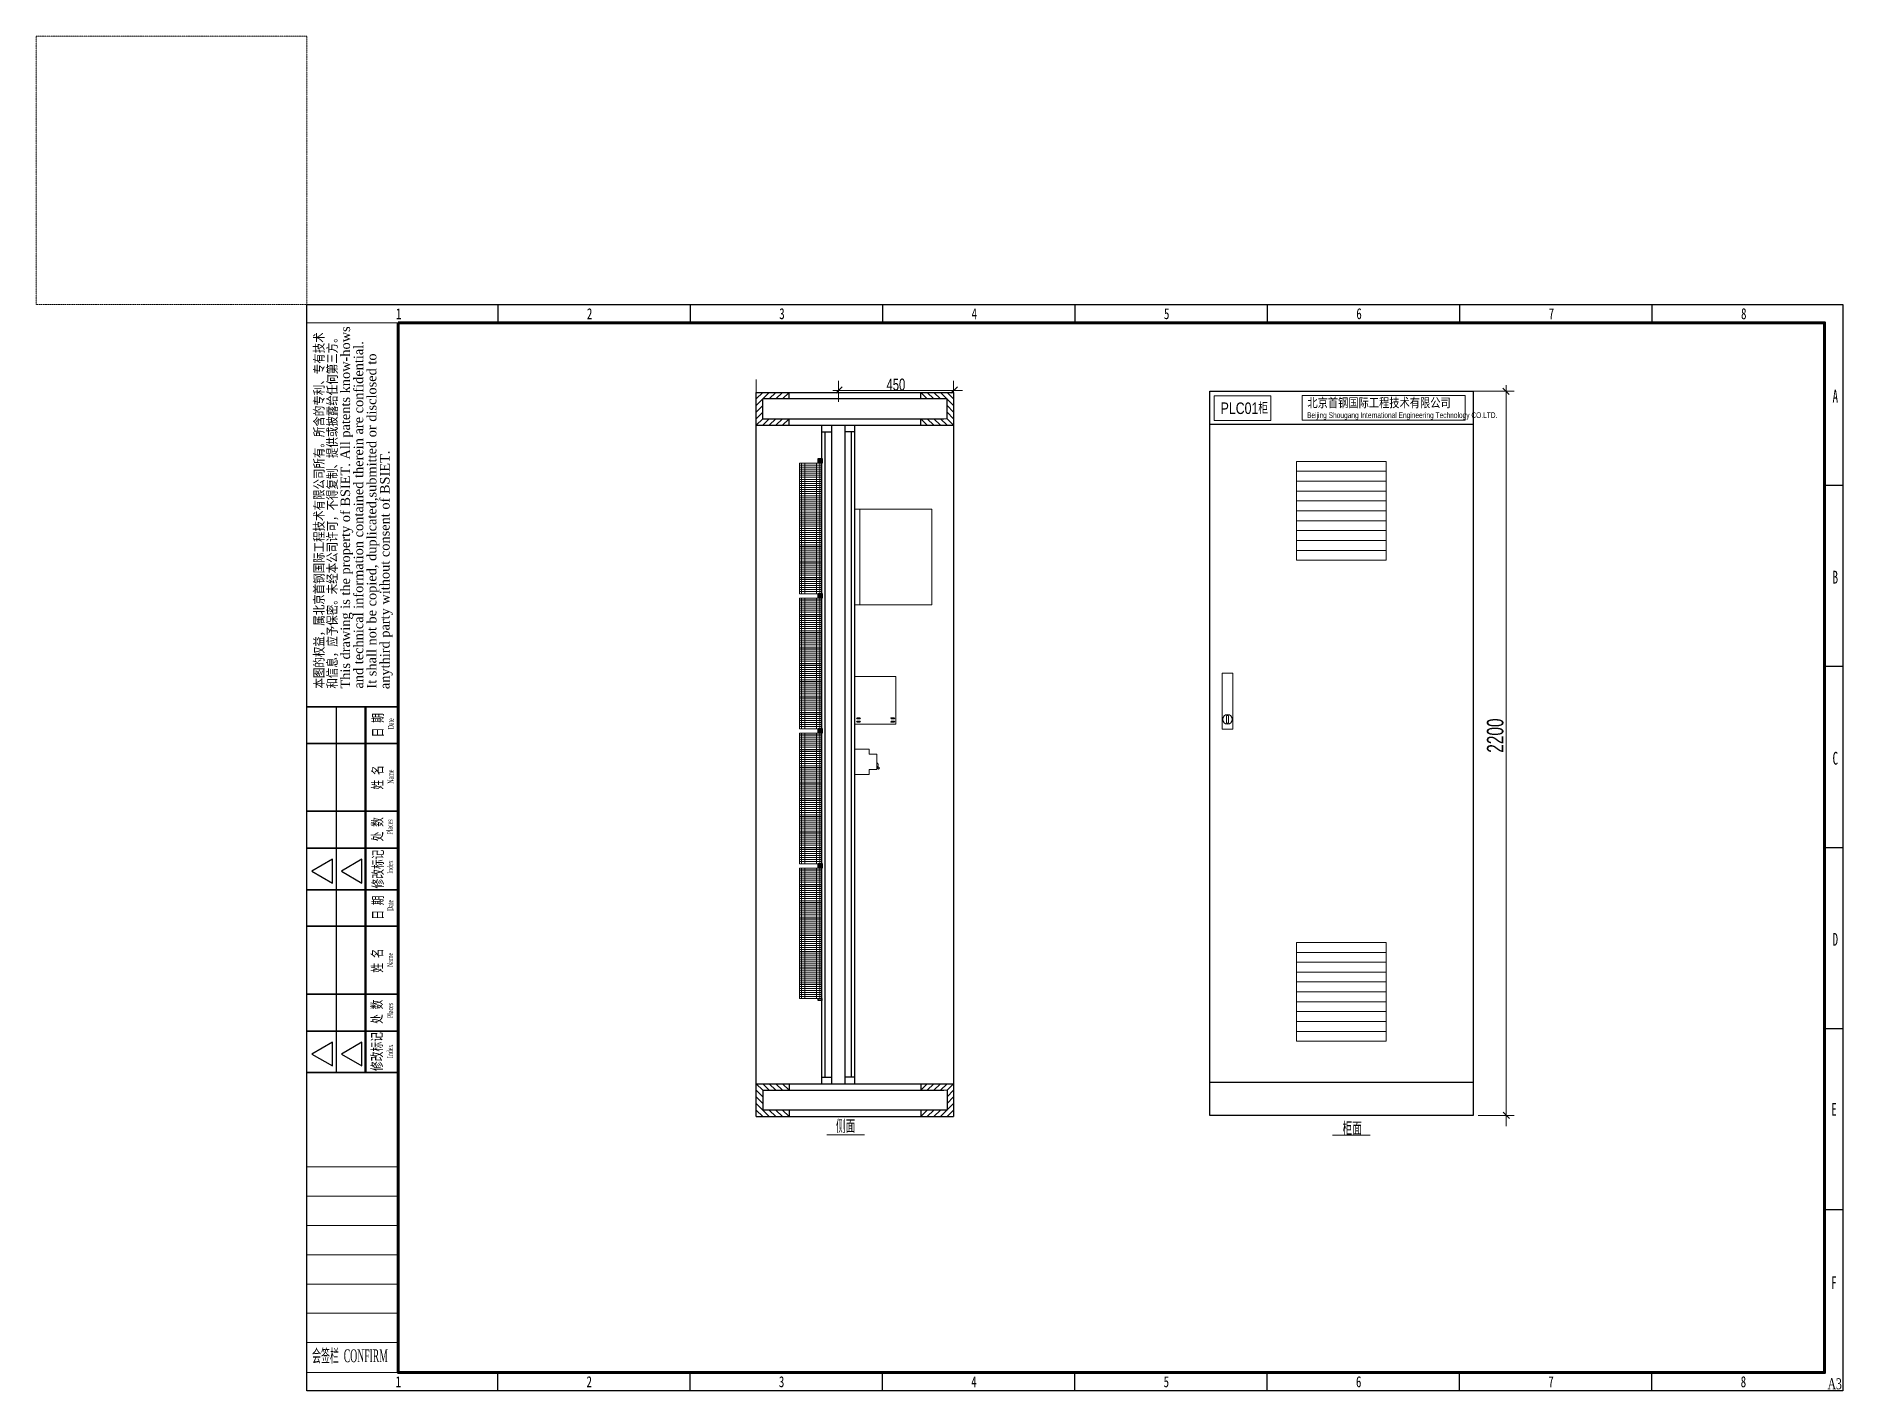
# Model space of a CAD drawing. Header units: millimetres. Extents: x -705761 to 1364679, y -410401 to 446404.
# Drawn here: x 803515 to 852919, y 63737 to 100774 of the extents above; entities that cross this region are included whole.
import ezdxf
from ezdxf.enums import TextEntityAlignment as Align

# ---------------------------------------------------------------- set-up
doc = ezdxf.new("R2010")
doc.units = ezdxf.units.MM
doc.linetypes.add('( Dashed )', pattern=[0.75, 0.5, -0.25])
doc.layers.add('TK', color=7, linetype='Continuous')
doc.layers.add('模板-签名-公用', color=3, linetype='Continuous')
for name, color, linetype, lineweight in [('图框', 7, 'Continuous', 13), ('层 1', 7, 'Continuous', 13), ('层 63', 7, 'Continuous', 18), ('自动化埋管', 7, '( Dashed )', 40)]:
    doc.layers.add(name, color=color, linetype=linetype, lineweight=lineweight)
doc.styles.add('bsee', font='BSDI_XW.shx', dxfattribs={"width": 0.8, "bigfont": 'BSDI_HZ.shx'})
doc.styles.add('LZ-Roman', font='times.ttf')
doc.styles.add('Style-Times New Roman', font='times.ttf')
doc.styles.add('Style-仿宋_GB2312', font='')
doc.styles.add('宋体', font='', dxfattribs={"width": 0.7, "height": 2.5})
doc.styles.add('宋体_1', font='', dxfattribs={"width": 0.7, "height": 2.386364})
doc.styles.add('首钢设计院H3.5', font='BSDI_XW.shx', dxfattribs={"width": 0.714286, "height": 0.137795, "bigfont": 'BSDI_HZ.shx'})
doc.styles.add('首钢设计院H5', font='ROS.shx', dxfattribs={"width": 0.7, "height": 5, "bigfont": 'HzTXT.shx'})
doc.styles.add('首钢设计院H5_0', font='BSDI_XW.shx', dxfattribs={"width": 0.7, "bigfont": 'BSDI_HZ.shx'})
doc.styles.get('Style-仿宋_GB2312').set_extended_font_data('仿宋_GB2312')
doc.styles.get('宋体').set_extended_font_data('SimSun')
doc.styles.get('宋体_1').set_extended_font_data('SimSun')

msp = doc.modelspace()

# ---------------------------------------------------------------- texts
at = {"color": 7, "lineweight": 13, "style": '首钢设计院H5', "width": 0.7}
msp.add_text('450', height=328.05, dxfattribs=at).set_placement((826768.85, 91413.22, 210.73), align=Align.TOP_LEFT)
at = {"color": 7, "lineweight": 35, "style": 'bsee', "width": 0.8}
msp.add_text('PLC01柜', height=315, dxfattribs=at).set_placement((835905.61, 90443.77))
at = {"color": 7, "lineweight": 13, "style": '首钢设计院H5', "width": 0.7}
msp.add_text('2200', height=450, rotation=90, dxfattribs=at).set_placement((843186.04, 81183.08, 210.73), align=Align.TOP_LEFT)
at = {"color": 7, "linetype": 'Continuous', "lineweight": 13, "line_spacing_factor": 0.6}
for s, insert, char_height, attachment_point, style in [('\\H1x;\\W1.02321;北京首钢国际工程技术有限公司', (838277.41, 90886.97, 210.73), 288, 1, '首钢设计院H5_0'), ('\\H1x;\\W0.683708;Beijing Shougang International Engineering Technology CO.LTD.', (838268.56, 90388.38, 210.73), 157.5, 4, '首钢设计院H3.5')]:
    msp.add_mtext(s, dxfattribs=dict(at, insert=insert, char_height=char_height, attachment_point=attachment_point, style=style))
at = {"layer": '层 1', "color": 7, "linetype": 'Continuous', "lineweight": 13, "style": '首钢设计院H5', "width": 0.7}
msp.add_text('侧面', height=360, dxfattribs=at).set_placement((825651.98, 70968.13, 210.73), align=Align.MIDDLE_CENTER)
at = {"layer": '层 1', "color": 7, "linetype": 'Continuous', "lineweight": 13, "style": '首钢设计院H3.5', "width": 0.7}
msp.add_text('柜面', height=360, dxfattribs=at).set_placement((839239.5, 71087.84, 210.73), align=Align.TOP_LEFT)

# ---------------------------------------------------------------- blocks, each defined once
blk = doc.blocks.new('BSIET_通用图框_A3_1')
at = {"layer": '图框', "color": 7, "linetype": 'Continuous', "lineweight": 25}
for p, q in [((-367.8, 297), (-367.8, 292)), ((-315.2, 297), (-315.2, 292)), ((-262.6, 297), (-262.6, 292)), ((-210, 297), (-210, 292)), ((-157.4, 297), (-157.4, 292)), ((-104.8, 297), (-104.8, 292)), ((-52.2, 297), (-52.2, 292)), ((0, 247.5), (-5, 247.5)), ((0, 198), (-5, 198)), ((-420, 187), (-395, 187)), ((-412, 187), (-412, 87)), ((0, 148.5), (-5, 148.5)), ((-413.03, 145.32), (-418.65, 142.07)), ((-413.03, 138.82), (-413.03, 145.32)), ((-404.96, 145.32), (-410.58, 142.07)), ((-404.96, 138.82), (-404.96, 145.32)), ((-418.65, 142.07), (-413.03, 138.82)), ((-410.58, 142.07), (-404.96, 138.82)), ((0, 99), (-5, 99)), ((-413.03, 95.32), (-418.65, 92.07)), ((-413.03, 88.82), (-413.03, 95.32)), ((-404.96, 95.32), (-410.58, 92.07)), ((-404.96, 88.82), (-404.96, 95.32)), ((-418.65, 92.07), (-413.03, 88.82)), ((-410.58, 92.07), (-404.96, 88.82)), ((0, 49.5), (-5, 49.5)), ((-367.8, 0), (-367.8, 5)), ((-315.2, 0), (-315.2, 5)), ((-262.6, 0), (-262.6, 5)), ((-210, 0), (-210, 5)), ((-157.4, 0), (-157.4, 5)), ((-104.8, 0), (-104.8, 5)), ((-52.2, 0), (-52.2, 5))]:
    blk.add_line(p, q, dxfattribs=at)
at = {"layer": '图框', "color": 7, "linetype": 'Continuous', "lineweight": 20}
for p, q in [((-420, 292), (-395, 292)), ((-420, 292), (-395, 292)), ((-420, 292), (-395, 292)), ((-420, 292), (-395, 292)), ((-420, 187), (-395, 187)), ((-420, 187), (-395, 187)), ((-420.12, 61.21), (-395.12, 61.21)), ((-420, 61.21), (-395, 61.21)), ((-420, 61.21), (-395, 61.21)), ((-420, 61.21), (-395, 61.21)), ((-420.02, 53.21), (-395.02, 53.21)), ((-420.02, 53.21), (-395.02, 53.21)), ((-420.02, 53.21), (-395.02, 53.21)), ((-420, 53.21), (-395, 53.21)), ((-420, 45.21), (-395, 45.21)), ((-420, 37.21), (-395, 37.21)), ((-420, 29.21), (-395, 29.21)), ((-420, 21.21), (-395, 21.21)), ((-420, 13.21), (-395, 13.21)), ((-420, 5), (-395, 5))]:
    blk.add_line(p, q, dxfattribs=at)
at = {"layer": '图框', "color": 7, "linetype": 'Continuous', "lineweight": 35}
for p, q in [((-395, 187), (-420, 187)), ((-395, 187), (-420, 187)), ((-394.92, 177), (-420, 177)), ((-394.92, 158.45), (-420, 158.45)), ((-395.06, 148.35), (-420, 148.35)), ((-395, 137), (-420, 137)), ((-395, 137), (-420, 137)), ((-394.92, 127), (-420, 127)), ((-394.92, 108.45), (-420, 108.45)), ((-395.06, 98.35), (-420, 98.35)), ((-395, 87), (-420, 87))]:
    blk.add_line(p, q, dxfattribs=at)
at = {"layer": '图框', "color": 7, "linetype": 'Continuous', "lineweight": 50}
blk.add_line((-404, 187), (-404, 87), dxfattribs=at)
at = {"layer": '图框', "lineweight": 25}
blk.add_lwpolyline([(-420, 297), (0, 297), (0, 0), (-420, 0)], close=True, dxfattribs=at)
at = {"layer": '图框', "lineweight": 100}
blk.add_lwpolyline([(-395, 292), (-5, 292), (-5, 5), (-395, 5)], close=True, dxfattribs=at)
at = {"layer": 'TK', "style": '宋体_1', "width": 0.7, "flags": 3}
for tag, p in [('LZCO_NGZBS-W50-H30-D10_T7', (-43.87, 279.75)), ('LZCO_NJN-W50-H30-D10_T7', (-42.73, 248.65))]:
    blk.add_attdef(tag, text='', height=3, dxfattribs=at).set_placement(p, align=Align.MIDDLE_CENTER)
at = {"layer": 'TK', "style": '宋体', "width": 0.7, "flags": 3}
for tag, p in [('LZHQ_N会签6_T6_H6', (-407.25, 57.08)), ('LZHQ_N会签5_T6_H6', (-407.25, 49.08)), ('LZHQ_N会签4_T6_H6', (-407.25, 41.08)), ('LZHQ_N会签3_T6_H6', (-407.25, 33.08)), ('LZHQ_N会签2_T6_H6', (-407.25, 25.08)), ('LZHQ_N会签1_T6_H6', (-407.25, 17.08))]:
    blk.add_attdef(tag, text='', height=2.5, dxfattribs=at).set_placement(p, align=Align.MIDDLE)
at = {"layer": '图框', "color": 7, "linetype": 'Continuous', "lineweight": 25}
for s, height, style, width, p in [('1', 3, 'Style-仿宋_GB2312', 0.733334, (-394.89, 294.49)), ('2', 3, 'Style-仿宋_GB2312', 0.733334, (-342.7, 294.49)), ('3', 3, 'Style-仿宋_GB2312', 0.733334, (-290.1, 294.49)), ('4', 3, 'Style-仿宋_GB2312', 0.733334, (-237.5, 294.49)), ('5', 3, 'Style-仿宋_GB2312', 0.733334, (-184.9, 294.49)), ('6', 3, 'Style-仿宋_GB2312', 0.733334, (-132.3, 294.49)), ('7', 3, 'Style-仿宋_GB2312', 0.733334, (-79.7, 294.49)), ('8', 3, 'Style-仿宋_GB2312', 0.733334, (-27.1, 294.49)), ('A', 3.5, 'Style-仿宋_GB2312', 0.628572, (-2.07, 271.95)), ('B', 3.5, 'Style-仿宋_GB2312', 0.628572, (-2.07, 222.45)), ('C', 3.5, 'Style-仿宋_GB2312', 0.628572, (-2.07, 172.95)), ('D', 3.5, 'Style-仿宋_GB2312', 0.628572, (-2.07, 123.45)), ('E', 3.5, 'Style-仿宋_GB2312', 0.628572, (-2.43, 76.97)), ('F', 3.5, 'Style-仿宋_GB2312', 0.628572, (-2.43, 29.56)), ('1', 3, 'Style-仿宋_GB2312', 0.733334, (-395, 2.5)), ('2', 3, 'Style-仿宋_GB2312', 0.733334, (-342.8, 2.5)), ('3', 3, 'Style-仿宋_GB2312', 0.733334, (-290.2, 2.5)), ('4', 3, 'Style-仿宋_GB2312', 0.733334, (-237.6, 2.5)), ('5', 3, 'Style-仿宋_GB2312', 0.733334, (-185, 2.5)), ('6', 3, 'Style-仿宋_GB2312', 0.733334, (-132.4, 2.5)), ('7', 3, 'Style-仿宋_GB2312', 0.733334, (-79.8, 2.5)), ('8', 3, 'Style-仿宋_GB2312', 0.733334, (-27.2, 2.5)), ('A3', 3, 'Style-Times New Roman', 0.7, (-2.23, 1.95))]:
    blk.add_text(s, height=height, dxfattribs=dict(at, style=style, width=width)).set_placement(p, align=Align.MIDDLE_CENTER)
at = {"layer": '图框', "color": 7, "linetype": 'Continuous', "lineweight": 20, "style": 'Style-仿宋_GB2312', "width": 0.807692}
blk.add_text('本图的权益，属北京首钢国际工程技术有限公司所有。所含的专利、专有技术', height=2.6, rotation=90, dxfattribs=at).set_placement((-418, 192), align=Align.TOP_LEFT)
at = {"layer": '图框', "color": 7, "linetype": 'Continuous'}
for s, height, style, width, p in [('和信息，应予保密。未经本公司许可，不得复制、提供或披露给任何第三方。', 2.6, 'Style-仿宋_GB2312', 0.807692, (-411.8, 192)), ('Name', 1.6, 'Style-Times New Roman', 0.55, (-396.29, 165.99)), ('Places', 1.6, 'Style-Times New Roman', 0.55, (-396.54, 152.12)), ('Index', 1.6, 'Style-Times New Roman', 0.55, (-396.43, 141.36)), ('Name', 1.6, 'Style-Times New Roman', 0.55, (-396.44, 115.88)), ('Places', 1.6, 'Style-Times New Roman', 0.55, (-396.43, 101.92)), ('Index', 1.6, 'Style-Times New Roman', 0.55, (-396.46, 90.97))]:
    blk.add_text(s, height=height, rotation=90, dxfattribs=dict(at, style=style, width=width)).set_placement(p)
at = {"layer": '图框', "color": 7, "linetype": 'Continuous', "lineweight": 20, "style": 'LZ-Roman'}
for s, p in [('This drawing is the property of BSIET. All patents know-hows', (-410.8, 192)), ('and technical information contained therein are confidential.', (-407.2, 192)), ('It shall not be copied, duplicated,submitted or disclosed to ', (-403.6, 192))]:
    blk.add_text(s, height=2.6, rotation=90, dxfattribs=at).set_placement(p, align=Align.TOP_LEFT)
at = {"layer": '图框', "color": 7, "linetype": 'Continuous', "style": 'LZ-Roman'}
blk.add_text('anythird party without consent of BSIET.', height=2.6, rotation=90, dxfattribs=at).set_placement((-397.4, 191.84))
at = {"layer": '图框', "color": 7, "linetype": 'Continuous', "lineweight": 20, "style": 'Style-仿宋_GB2312', "width": 0.678571}
for s, p in [('日 期', (-399.21, 178.68)), ('姓 名', (-399.32, 164.4)), ('处 数', (-399.32, 150.23)), ('修改标记', (-399.21, 137.34)), ('日 期', (-399.21, 128.79)), ('姓 名', (-399.38, 114.34)), ('处 数', (-399.49, 100.34)), ('修改标记', (-399.49, 87.45))]:
    blk.add_text(s, height=2.8, rotation=90, dxfattribs=at).set_placement(p)
at = {"layer": '图框', "color": 7, "linetype": 'Continuous', "lineweight": 25, "style": 'Style-Times New Roman', "width": 0.55}
for p in [(-396.24, 180.85), (-396.4, 131.18)]:
    blk.add_text('Date', height=1.6, rotation=90, dxfattribs=at).set_placement(p)
at = {"layer": '图框', "color": 7, "linetype": 'Continuous', "style": 'Style-Times New Roman', "width": 0.5}
blk.add_text('会签栏  CONFIRM', height=3.5, dxfattribs=at).set_placement((-418.59, 7.85))
at = {"layer": '模板-签名-公用', "style": '宋体', "width": 0.7, "flags": 3}
blk.add_attdef('LZFRAME', (-40.91, 2.06), '', height=3, dxfattribs=at)
at = {"layer": '模板-签名-公用', "style": '宋体', "width": 0.7}
blk.add_attdef('LZTQINS', text='', height=2, dxfattribs=at).set_placement((-5, 5), align=Align.MIDDLE)
blk = doc.blocks.new('*U679')
at = {"color": 7, "linetype": 'Continuous', "lineweight": 0}
for p, q in [((-2.9, -2.9), (2.9, 2.9)), ((-2.9, 2.9), (2.9, -2.9))]:
    blk.add_line(p, q, dxfattribs=at)
blk.add_circle((0, 0), 4.04, dxfattribs=at)
blk = doc.blocks.new('*U680')
at = {"color": 7, "linetype": 'Continuous', "lineweight": 0}
for p, q in [((-2.9, -2.9), (2.9, 2.9)), ((-2.9, 2.9), (2.9, -2.9))]:
    blk.add_line(p, q, dxfattribs=at)
blk.add_circle((0, 0), 4.04, dxfattribs=at)
blk = doc.blocks.new('*U681')
at = {"color": 7, "linetype": 'Continuous', "lineweight": 0}
for name, p in [('*U679', (-7.8, 0)), ('*U680', (59.6, 0))]:
    blk.add_blockref(name, p, dxfattribs=at)
blk = doc.blocks.new('*U682')
at = {"color": 7, "linetype": 'Continuous', "lineweight": 13}
blk.add_3dface([(-158, 183), (158, 183), (158, -183), (-158, -183)], dxfattribs=at)
at = {"color": 7, "linetype": 'Continuous', "lineweight": 0, "xscale": 3.923899425469985, "zscale": 3.923899425469985}
for p in [(-100, -139), (-100, -165)]:
    blk.add_blockref('*U681', p, dxfattribs=at)
blk = doc.blocks.new('*U683')
at = {"color": 7, "linetype": 'Continuous', "lineweight": 0}
for points in [[(-297, 368), (-259, 368), (-259, -368), (-297, -368)], [(-259, 368), (297, 368), (297, -368), (-259, -368)]]:
    blk.add_3dface(points, dxfattribs=at)
blk = doc.blocks.new('ZDKG_2')
at = {"layer": '层 1', "color": 0, "linetype": 'Continuous', "lineweight": -2}
for p, q in [((0, 0), (107, 0)), ((107, -38), (107, 0)), ((107, -38), (165, -38)), ((165, -157), (165, -38)), ((165, -139), (177, -155)), ((185, -148), (173, -133)), ((0, -196), (107, -196)), ((107, -157), (165, -157)), ((107, -196), (107, -157)), ((177, -155), (185, -148))]:
    blk.add_line(p, q, dxfattribs=at)
blk.add_arc((159, -122), 17.9, 289.3679, 70.6321, dxfattribs=at)
blk = doc.blocks.new('*U684')
at = {"color": 7, "linetype": 'Continuous', "lineweight": 30}
for points in [[(-49, 17), (49, 17), (49, 1), (-49, 1)], [(-49, 7), (49, 7), (49, -9), (-49, -9)], [(-49, -1), (49, -1), (49, -17), (-49, -17)]]:
    blk.add_3dface(points, dxfattribs=at)
blk = doc.blocks.new('*U685')
at = {"color": 7, "linetype": 'Continuous', "lineweight": 0}
blk.add_3dface([(-87, -8), (-87, 8), (87, 8), (87, -8)], dxfattribs=at)
at = {"layer": '层 1', "color": 7, "linetype": 'Continuous', "lineweight": 13}
for p, q in [((-71, 8), (-71, -8)), ((-46, -8), (-46, 8)), ((46, -8), (46, 8)), ((71, 8), (71, -8))]:
    blk.add_line(p, q, dxfattribs=at)
blk = doc.blocks.new('*U686')
at = {"color": 7, "linetype": 'Continuous', "lineweight": 0}
for p in [(0, 479), (0, 464), (0, 448), (0, 432), (0, 416), (0, 401), (0, 385), (0, 369), (0, 353), (0, 338), (0, 322), (0, 306), (0, 290), (0, 275), (0, 259), (0, 243), (0, 227), (0, 212), (0, 196), (0, 180), (0, 164), (0, 149), (0, 133), (0, 117), (0, 101), (0, 86), (0, 70), (0, 54), (0, 38), (0, 23), (0, 7), (0, -9), (0, -25), (0, -40), (0, -56), (0, -72), (0, -88), (0, -103), (0, -119), (0, -135), (0, -151), (0, -166), (0, -182), (0, -198), (0, -214), (0, -229), (0, -245), (0, -261), (0, -277), (0, -292), (0, -308), (0, -324), (0, -340), (0, -355), (0, -371), (0, -387), (0, -403), (0, -418), (0, -434), (0, -450), (0, -466), (0, -481), (0, -497), (0, -513)]:
    blk.add_blockref('*U685', p, dxfattribs=at)
at = {"color": 7, "linetype": 'Continuous', "lineweight": 30, "xscale": 0.2976866216279025, "zscale": 0.2976866216279025}
blk.add_blockref('*U684', (73, 504), dxfattribs=at)

# ---------------------------------------------------------------- linework, layer by layer
at = {"color": 7, "lineweight": 13, "ltscale": 0.000354331}
for p, q in [((823203.46, 91034.4, 210.73), (823203.46, 91388.93, 210.73)), ((825555.38, 91182.84, 210.73), (825381.48, 91008.93, 210.73)), ((825453.46, 90775.66, 210.73), (825453.46, 91346.17, 210.73)), ((828705.38, 91182.84, 210.73), (828531.48, 91008.93, 210.73)), ((828603.46, 90998.42, 210.73), (828603.46, 91352.95, 210.73)), ((842809.31, 91067.77, 210.73), (843928.16, 91067.77, 210.73)), ((842809.31, 91067.77, 210.73), (843928.16, 91067.77, 210.73)), ((843617.2, 91154.51, 210.73), (843791.1, 90980.61, 210.73)), ((843617.2, 91154.51, 210.73), (843791.1, 90980.61, 210.73)), ((843717.04, 91233.56, 210.73), (843717.04, 70976.75, 210.73)), ((843628.7, 71354.51, 210.73), (843802.6, 71180.61, 210.73)), ((843628.7, 71354.51, 210.73), (843802.6, 71180.61, 210.73))]:
    msp.add_line(p, q, dxfattribs=at)
at = {"color": 7, "linetype": 'Continuous', "lineweight": 13, "ltscale": 0.000354331}
for p, q in [((825296.72, 91082.34, 210.73), (828843.55, 91082.34, 210.73)), ((840434.85, 88876.58, 210.73), (837983.78, 88876.58, 210.73)), ((840434.85, 88606.58, 210.73), (837983.78, 88606.58, 210.73)), ((840434.85, 88336.58, 210.73), (837983.78, 88336.58, 210.73)), ((840434.85, 88066.58, 210.73), (837983.78, 88066.58, 210.73)), ((840434.85, 87796.58, 210.73), (837983.78, 87796.58, 210.73)), ((840434.85, 87526.58, 210.73), (837983.78, 87526.58, 210.73)), ((840434.85, 87256.58, 210.73), (837983.78, 87256.58, 210.73)), ((840434.85, 86986.58, 210.73), (837983.78, 86986.58, 210.73)), ((840434.85, 86716.58, 210.73), (837983.78, 86716.58, 210.73)), ((840434.85, 75725.66, 210.73), (837983.78, 75725.66, 210.73)), ((840434.85, 75455.66, 210.73), (837983.78, 75455.66, 210.73)), ((840434.85, 75185.66, 210.73), (837983.78, 75185.66, 210.73)), ((840434.85, 74915.66, 210.73), (837983.78, 74915.66, 210.73)), ((840434.85, 74645.66, 210.73), (837983.78, 74645.66, 210.73)), ((840434.85, 74375.66, 210.73), (837983.78, 74375.66, 210.73)), ((840434.85, 74105.66, 210.73), (837983.78, 74105.66, 210.73)), ((840434.85, 73835.66, 210.73), (837983.78, 73835.66, 210.73)), ((840434.85, 73565.66, 210.73), (837983.78, 73565.66, 210.73))]:
    msp.add_line(p, q, dxfattribs=at)
msp.add_circle((836091.96, 82095.63, 210.73), 130.41, dxfattribs=at)
for points in [[(835726, 90940.81, 210.73), (837274.94, 90940.81, 210.73), (837274.94, 90264.21, 210.73), (835726, 90264.21, 210.73)], [(835726, 90940.81, 210.73), (837274.94, 90940.81, 210.73), (837274.94, 90264.21, 210.73), (835726, 90264.21, 210.73)], [(838130.26, 90950.8, 210.73), (842594.11, 90950.8, 210.73), (842594.11, 90274.2, 210.73), (838130.26, 90274.2, 210.73)], [(837983.78, 89146.58, 210.73), (840434.85, 89146.58, 210.73), (840434.85, 86446.58, 210.73), (837983.78, 86446.58, 210.73)], [(835947.27, 83361.59, 210.73), (836236.64, 83361.59, 210.73), (836236.64, 81829.67, 210.73), (835947.27, 81829.67, 210.73)], [(836065.89, 82196.7, 210.73), (836118.02, 82196.7, 210.73), (836118.02, 81990.31, 210.73), (836065.89, 81990.31, 210.73)], [(837983.78, 75995.66, 210.73), (840434.85, 75995.66, 210.73), (840434.85, 73295.66, 210.73), (837983.78, 73295.66, 210.73)]]:
    msp.add_3dface(points, dxfattribs=at)
at = {"color": 7, "linetype": 'Continuous', "lineweight": 30, "ltscale": 0.035433}
msp.add_3dface([(824900.2, 74460.84, 210.73), (825003.43, 74460.84, 210.73), (825003.43, 74405.59, 210.73), (824900.2, 74405.59, 210.73)], dxfattribs=at)
at = {"layer": '层 1', "color": 7, "linetype": 'Continuous', "lineweight": 30, "ltscale": 3.54331e-05}
for p, q in [((823203.46, 71234.4, 210.73), (823203.46, 91034.4, 210.73)), ((823203.46, 91034.4, 210.73), (828603.46, 91034.4, 210.73)), ((824103.46, 90854.4, 210.73), (824103.46, 91034.4, 210.73)), ((827703.46, 90854.4, 210.73), (827703.46, 91034.4, 210.73)), ((828603.46, 91034.4, 210.73), (828603.46, 71234.4, 210.73)), ((835609.31, 71267.77, 210.73), (835609.31, 91067.77, 210.73)), ((835609.31, 91067.77, 210.73), (842809.31, 91067.77, 210.73)), ((842809.31, 91067.77, 210.73), (842809.31, 71267.77, 210.73)), ((828423.46, 90854.4, 210.73), (823383.46, 90854.4, 210.73)), ((823383.46, 90314.4, 210.73), (823383.46, 90854.4, 210.73)), ((828423.46, 90314.4, 210.73), (828423.46, 90854.4, 210.73)), ((828423.46, 90314.4, 210.73), (828423.46, 90854.4, 210.73)), ((823203.46, 90134.4, 210.73), (828603.46, 90134.4, 210.73)), ((823383.46, 90314.4, 210.73), (828333.46, 90314.4, 210.73)), ((824103.46, 90134.4, 210.73), (824103.46, 90314.4, 210.73)), ((825003.46, 89684.4, 210.73), (825003.46, 90134.4, 210.73)), ((825003.46, 89954.4, 210.73), (825273.46, 89954.4, 210.73)), ((825093.46, 89684.4, 210.73), (825093.46, 89954.4, 210.73)), ((825093.46, 89684.4, 210.73), (825093.46, 89954.4, 210.73)), ((825273.46, 89684.4, 210.73), (825273.46, 90134.4, 210.73)), ((825633.46, 89684.4, 210.73), (825633.46, 90134.4, 210.73)), ((825903.46, 89954.4, 210.73), (825633.46, 89954.4, 210.73)), ((825813.46, 89684.4, 210.73), (825813.46, 89954.4, 210.73)), ((825813.46, 89684.4, 210.73), (825813.46, 89954.4, 210.73)), ((825903.46, 89684.4, 210.73), (825903.46, 90134.4, 210.73)), ((827703.46, 90134.4, 210.73), (827703.46, 90314.4, 210.73)), ((835609.31, 90167.77, 210.73), (842809.31, 90167.77, 210.73)), ((835609.31, 90167.77, 210.73), (842809.31, 90167.77, 210.73)), ((825003.46, 72134.4, 210.73), (825003.46, 89684.4, 210.73)), ((825093.46, 72314.4, 210.73), (825093.46, 89684.4, 210.73)), ((825273.46, 72134.4, 210.73), (825273.46, 89684.4, 210.73)), ((825633.46, 72134.4, 210.73), (825633.46, 89684.4, 210.73)), ((825813.46, 72314.4, 210.73), (825813.46, 89684.4, 210.73)), ((825903.46, 72134.4, 210.73), (825903.46, 89684.4, 210.73)), ((823203.46, 72134.4, 210.73), (828603.46, 72134.4, 210.73)), ((824103.46, 72134.4, 210.73), (824103.46, 71954.4, 210.73)), ((825003.46, 72314.4, 210.73), (825273.46, 72314.4, 210.73)), ((825903.46, 72314.4, 210.73), (825633.46, 72314.4, 210.73)), ((827703.46, 72134.4, 210.73), (827703.46, 71954.4, 210.73)), ((842809.31, 72167.77, 210.73), (835609.31, 72167.77, 210.73)), ((823383.46, 71954.4, 210.73), (823383.46, 71414.4, 210.73)), ((823383.46, 71954.4, 210.73), (828333.46, 71954.4, 210.73)), ((828423.46, 71954.4, 210.73), (828423.46, 71414.4, 210.73)), ((828423.46, 71954.4, 210.73), (828423.46, 71414.4, 210.73)), ((823203.46, 71234.4, 210.73), (828603.46, 71234.4, 210.73)), ((828423.46, 71414.4, 210.73), (823383.46, 71414.4, 210.73)), ((824103.46, 71414.4, 210.73), (824103.46, 71234.4, 210.73)), ((824103.46, 71414.4, 210.73), (824103.46, 71234.4, 210.73)), ((827703.46, 71414.4, 210.73), (827703.46, 71234.4, 210.73)), ((842809.31, 71267.77, 210.73), (835609.31, 71267.77, 210.73))]:
    msp.add_line(p, q, dxfattribs=at)
at = {"layer": '层 1', "color": 7, "linetype": 'Continuous', "lineweight": 13, "ltscale": 3.54331e-05}
for p, q in [((823383.46, 91034.4, 210.73), (823203.46, 90854.4, 210.73)), ((823563.46, 91034.4, 210.73), (823203.46, 90674.4, 210.73)), ((823743.46, 91034.4, 210.73), (823563.46, 90854.4, 210.73)), ((823923.46, 91034.4, 210.73), (823743.46, 90854.4, 210.73)), ((824103.46, 91034.4, 210.73), (823923.46, 90854.4, 210.73)), ((827703.46, 91034.4, 210.73), (827883.46, 90854.4, 210.73)), ((827883.46, 91034.4, 210.73), (828063.46, 90854.4, 210.73)), ((828063.46, 91034.4, 210.73), (828243.46, 90854.4, 210.73)), ((828243.46, 91034.4, 210.73), (828603.46, 90674.4, 210.73)), ((828423.46, 91034.4, 210.73), (828603.46, 90854.4, 210.73)), ((823383.46, 90674.4, 210.73), (823203.46, 90494.4, 210.73)), ((823383.46, 90494.4, 210.73), (823203.46, 90314.4, 210.73)), ((828423.46, 90674.4, 210.73), (828603.46, 90494.4, 210.73)), ((828423.46, 90494.4, 210.73), (828603.46, 90314.4, 210.73)), ((823383.46, 90314.4, 210.73), (823203.46, 90134.4, 210.73)), ((823563.46, 90314.4, 210.73), (823383.46, 90134.4, 210.73)), ((823743.46, 90314.4, 210.73), (823563.46, 90134.4, 210.73)), ((823923.46, 90314.4, 210.73), (823743.46, 90134.4, 210.73)), ((824103.46, 90314.4, 210.73), (823923.46, 90134.4, 210.73)), ((827703.46, 90314.4, 210.73), (827883.46, 90134.4, 210.73)), ((827883.46, 90314.4, 210.73), (828063.46, 90134.4, 210.73)), ((828063.46, 90314.4, 210.73), (828243.46, 90134.4, 210.73)), ((828243.46, 90314.4, 210.73), (828423.46, 90134.4, 210.73)), ((828423.46, 90314.4, 210.73), (828603.46, 90134.4, 210.73)), ((823383.46, 71954.4, 210.73), (823203.46, 72134.4, 210.73)), ((823563.46, 71954.4, 210.73), (823383.46, 72134.4, 210.73)), ((823743.46, 71954.4, 210.73), (823563.46, 72134.4, 210.73)), ((823923.46, 71954.4, 210.73), (823743.46, 72134.4, 210.73)), ((824103.46, 71954.4, 210.73), (823923.46, 72134.4, 210.73)), ((827703.46, 71954.4, 210.73), (827883.46, 72134.4, 210.73)), ((827883.46, 71954.4, 210.73), (828063.46, 72134.4, 210.73)), ((828063.46, 71954.4, 210.73), (828243.46, 72134.4, 210.73)), ((828243.46, 71954.4, 210.73), (828423.46, 72134.4, 210.73)), ((828423.46, 71954.4, 210.73), (828603.46, 72134.4, 210.73)), ((823383.46, 71774.4, 210.73), (823203.46, 71954.4, 210.73)), ((823383.46, 71594.4, 210.73), (823203.46, 71774.4, 210.73)), ((828423.46, 71774.4, 210.73), (828603.46, 71954.4, 210.73)), ((828423.46, 71594.4, 210.73), (828603.46, 71774.4, 210.73)), ((823563.46, 71234.4, 210.73), (823203.46, 71594.4, 210.73)), ((823383.46, 71234.4, 210.73), (823203.46, 71414.4, 210.73)), ((823743.46, 71234.4, 210.73), (823563.46, 71414.4, 210.73)), ((823923.46, 71234.4, 210.73), (823743.46, 71414.4, 210.73)), ((824103.46, 71234.4, 210.73), (823923.46, 71414.4, 210.73)), ((827703.46, 71234.4, 210.73), (827883.46, 71414.4, 210.73)), ((827883.46, 71234.4, 210.73), (828063.46, 71414.4, 210.73)), ((828063.46, 71234.4, 210.73), (828243.46, 71414.4, 210.73)), ((828243.46, 71234.4, 210.73), (828603.46, 71594.4, 210.73)), ((828423.46, 71234.4, 210.73), (828603.46, 71414.4, 210.73)), ((842944.31, 71267.77, 210.73), (843928.16, 71267.77, 210.73)), ((842944.31, 71267.77, 210.73), (843928.16, 71267.77, 210.73))]:
    msp.add_line(p, q, dxfattribs=at)
at = {"layer": '层 1', "color": 7, "linetype": 'Continuous', "lineweight": 0, "ltscale": 3.54331e-05}
for p, q in [((823383.46, 90854.4, 210.73), (823383.46, 90314.4, 210.73)), ((823383.46, 90854.4, 210.73), (823383.46, 90314.4, 210.73)), ((823473.46, 90314.4, 210.73), (823383.46, 90314.4, 210.73)), ((823473.46, 90314.4, 210.73), (823383.46, 90314.4, 210.73)), ((828333.46, 90314.4, 210.73), (828423.46, 90314.4, 210.73)), ((828333.46, 90314.4, 210.73), (828423.46, 90314.4, 210.73)), ((823383.46, 71414.4, 210.73), (823383.46, 71954.4, 210.73)), ((823473.46, 71954.4, 210.73), (823383.46, 71954.4, 210.73)), ((823383.46, 71414.4, 210.73), (823383.46, 71954.4, 210.73)), ((823473.46, 71954.4, 210.73), (823383.46, 71954.4, 210.73)), ((828333.46, 71954.4, 210.73), (828423.46, 71954.4, 210.73)), ((828333.46, 71954.4, 210.73), (828423.46, 71954.4, 210.73))]:
    msp.add_line(p, q, dxfattribs=at)
at = {"layer": '层 63', "color": 7, "linetype": 'Continuous', "lineweight": 13, "ltscale": 3.54331e-05}
for p, q in [((825140.49, 70739.83, 210.73), (826163.47, 70739.83, 210.73)), ((838967.11, 70732, 210.73), (839990.09, 70732, 210.73))]:
    msp.add_line(p, q, dxfattribs=at)
at = {"layer": '自动化埋管', "color": 1, "lineweight": 15}
msp.add_lwpolyline([(803515.33, 100774.27), (810919.33, 100774.27), (810919.33, 93437.25), (803515.33, 93437.25)], close=True, dxfattribs=at)

# ---------------------------------------------------------------- block references
at = {"color": 7, "linetype": 'Continuous', "lineweight": 30, "ltscale": 0.035433, "xscale": 3.543307086614174, "yscale": 3.543307086614174, "zscale": 3.543307086614174}
for p in [(824694.75, 87376.73, 210.73), (824694.72, 83686.47, 210.73), (824694.68, 79996.22, 210.73), (824694.64, 76305.96, 210.73)]:
    msp.add_blockref('*U686', p, dxfattribs=at)
at = {"color": 7, "linetype": 'Continuous', "lineweight": 13, "ltscale": 0.000354331, "xscale": 3.543307086614174, "yscale": 3.543307086614174, "zscale": 3.543307086614174}
for name, p in [('*U683', (826955.62, 86534.36, 210.73)), ('*U682', (826465.05, 82617.01, 210.73))]:
    msp.add_blockref(name, p, dxfattribs=at)
at = {"layer": '图框', "color": 1, "lineweight": 15, "xscale": 100, "yscale": 100, "zscale": 100}
msp.add_blockref('BSIET_通用图框_A3_1', (852919.33, 63737.25), dxfattribs=at)
at = {"layer": '层 1', "color": 7, "linetype": 'Continuous', "lineweight": 13, "ltscale": 3.54331e-05, "xscale": 3.543389585801281, "yscale": 3.543389585801281, "zscale": 3.543389585801281}
msp.add_blockref('ZDKG_2', (825917.74, 81281.57, 210.73), dxfattribs=at)

msp.set_redraw_order([(e.dxf.handle, doc.entitydb.next_handle()) for e in msp.query("TEXT MTEXT ATTDEF DIMENSION ARC_DIMENSION")])  # texts and dimensions are drawn at this point

doc.saveas('drawing.dxf')
